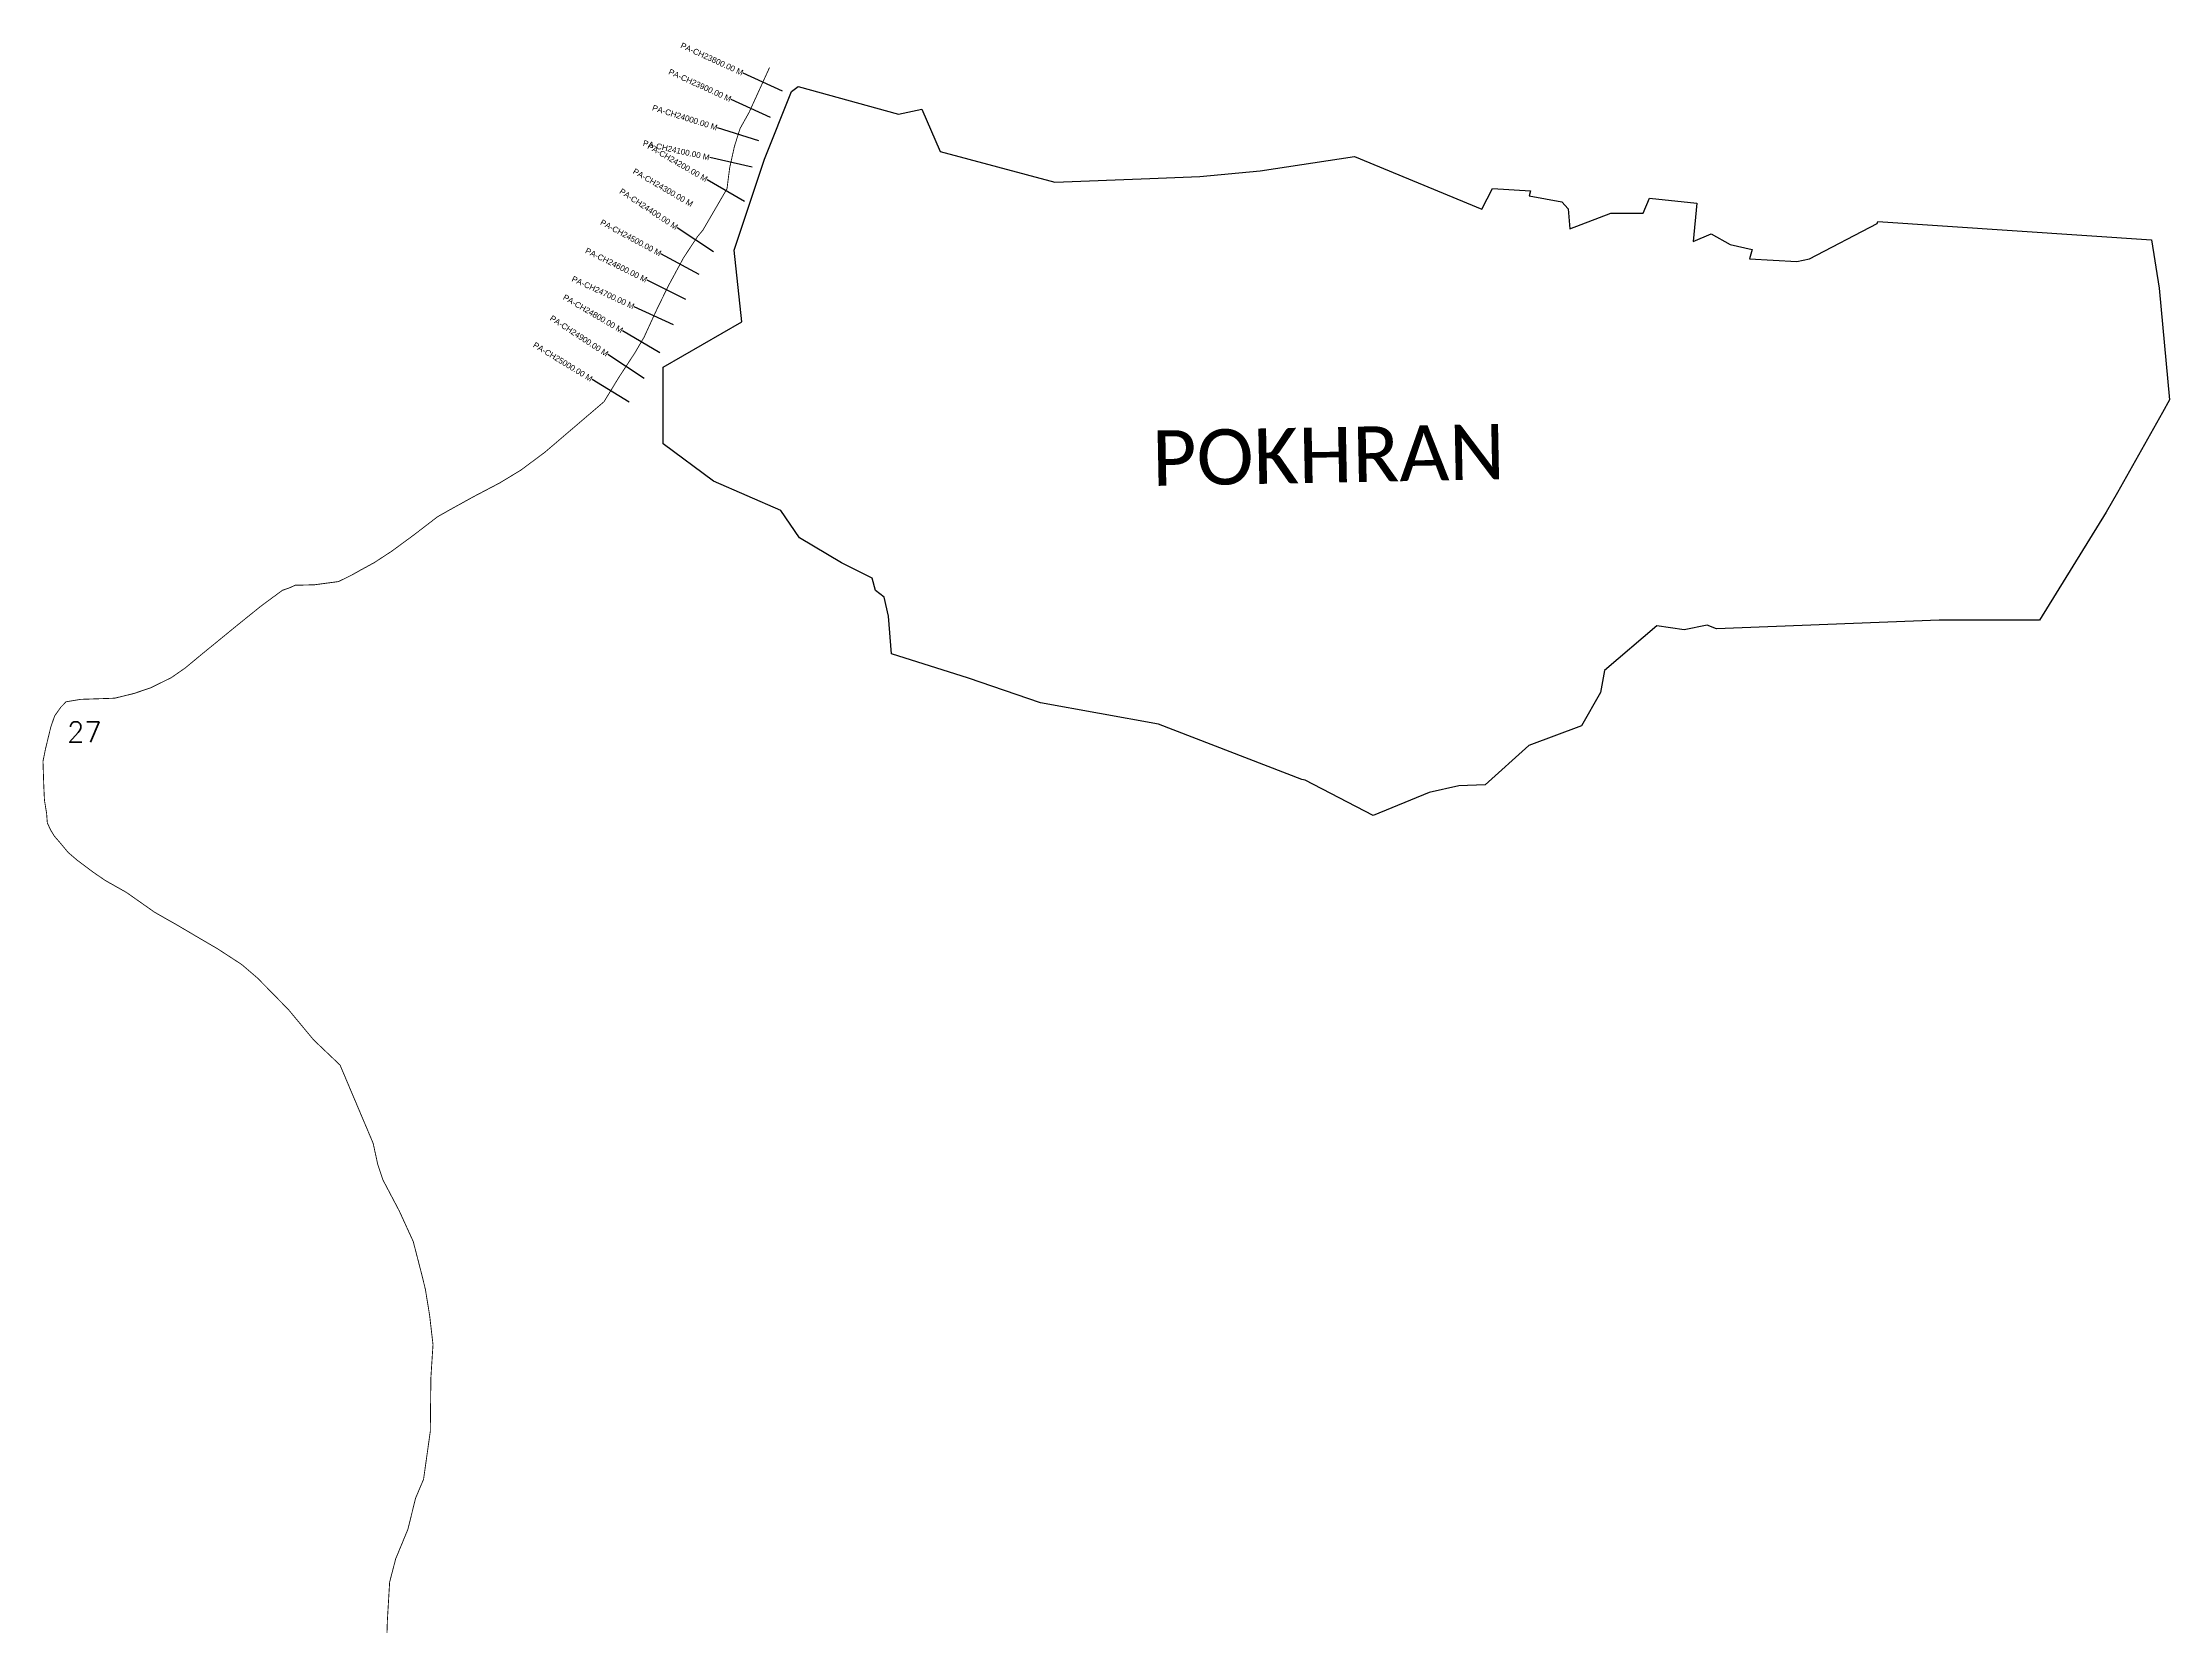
# Model space of a CAD drawing. Header units: metres. Extents: x 255498 to 262850, y 2202732 to 2208230.
import ezdxf
from ezdxf.enums import TextEntityAlignment as Align

# ---------------------------------------------------------------- set-up
doc = ezdxf.new("R2010")
doc.units = ezdxf.units.M
for name, color, linetype in [('CS', 134, 'Continuous'), ('CSMark', 6, 'Continuous'), ('NATURALLY PROTECTED', 3, 'Continuous'), ('VILLAGE NAME', 250, 'Continuous')]:
    doc.layers.add(name, color=color, linetype=linetype)
doc.styles.add('DynamicDimensions', font='arial.ttf')
doc.styles.get("Standard").update_dxf_attribs({"font": 'simplex.shx'})

msp = doc.modelspace()

# ---------------------------------------------------------------- linework, layer by layer
at = {"color": 6, "flags": 128}
msp.add_lwpolyline([(258110.3, 2208077.8), (258456.5, 2207982.6), (258537.5, 2207999.3), (258601, 2207853.3), (258997.5, 2207746.8), (259325.4, 2207759.7), (259498.1, 2207766.4), (259707.3, 2207786.7), (260032.8, 2207835.7), (260473.3, 2207654.3), (260510.5, 2207725), (260641.4, 2207716.9), (260637.5, 2207700.1), (260750.1, 2207679.6), (260771.6, 2207654.5), (260778, 2207586.3), (260919.1, 2207639.7), (261031.6, 2207640.3), (261052.9, 2207691.8), (261216.3, 2207675), (261204.1, 2207542.1), (261266.3, 2207569), (261332.3, 2207531.4), (261408.1, 2207514.9), (261398.4, 2207482.6), (261562.8, 2207472.7), (261606.1, 2207482.6), (261839.8, 2207604.1), (261842.8, 2207611), (262788.3, 2207547.5), (262814.5, 2207381), (262850.5, 2206995), (262826.2, 2206950.8), (262670.8, 2206674.1), (262631.7, 2206606.4), (262401.7, 2206233.3), (262054.3, 2206233.1), (261284.1, 2206203.9), (261252.3, 2206216.4), (261172.6, 2206200), (261078.1, 2206214.2), (260897.9, 2206059.6), (260883.7, 2205983.1), (260817.4, 2205868.2), (260635.3, 2205800.8), (260484.5, 2205664.9), (260393.5, 2205661.5), (260291.6, 2205638), (260097.9, 2205558.2), (259862.2, 2205681.1), (259850.6, 2205682.5), (259355.2, 2205874.4), (258947.3, 2205948), (258698.8, 2206033.3), (258432.2, 2206117.4), (258422.6, 2206247.2), (258407.5, 2206312.9), (258377.4, 2206335.9), (258366.1, 2206379.1), (258259.6, 2206431.4), (258114.8, 2206518.3), (258050.4, 2206612.7), (257817.6, 2206714.3), (257643.5, 2206842.9), (257643.5, 2207107.4), (257915.2, 2207265), (257889.2, 2207512.5), (257993.5, 2207826.7), (258086.7, 2208059.9), (258110.3, 2208077.8)], dxfattribs=at)
at = {"layer": 'CS'}
for p, q in [((258056, 2208061.6), (257919.5, 2208123.8)), ((258014.5, 2207970.6), (257878.1, 2208032.8)), ((257974.1, 2207889.6), (257831.1, 2207934.7)), ((257950.4, 2207799.2), (257804, 2207831.8)), ((257924.7, 2207679.8), (257795.1, 2207755.3)), ((257817.2, 2207506.7), (257692, 2207589.3)), ((257767.5, 2207427.7), (257635.5, 2207499)), ((257721.8, 2207341.9), (257587.3, 2207408.2)), ((257679.1, 2207253.7), (257542.9, 2207316.4)), ((257632.2, 2207157.1), (257502.8, 2207233)), ((257577.4, 2207069.2), (257451.9, 2207151.3)), ((257525.4, 2206986.6), (257397.4, 2207064.7))]:
    msp.add_line(p, q, dxfattribs=at)
at = {"layer": 'NATURALLY PROTECTED', "const_width": 3, "flags": 128}
msp.add_lwpolyline([(258010.8, 2208143.1), (257940.2, 2207988.2), (257909, 2207932.4), (257889.4, 2207870.3), (257873.1, 2207797), (257863.8, 2207724.2), (257780.2, 2207580.8), (257762.2, 2207559.5), (257713.9, 2207486.3), (257662.1, 2207390.5), (257623.3, 2207311.7), (257577.2, 2207211.5), (257545, 2207156.6), (257489.7, 2207072.1), (257438.7, 2206988.4), (257367.4, 2206927.5), (257233.6, 2206813.2), (257150.6, 2206751.6), (257078.3, 2206707.8), (256986.9, 2206659.8), (256900.1, 2206611.8), (256862.9, 2206590.6), (256781.1, 2206527.8), (256704, 2206471.2), (256644.2, 2206432.2), (256597.1, 2206406.5), (256567.6, 2206389.9), (256521.4, 2206366.9), (256437.3, 2206355.7), (256371.1, 2206354.1), (256349, 2206344.2), (256326.8, 2206336.6), (256253.1, 2206282.3), (256175.1, 2206219.4), (256116, 2206171.1), (256044, 2206112.3), (255990.9, 2206068.2), (255943, 2206035), (255873, 2206000.3), (255815.3, 2205980.6), (255747.4, 2205963.8), (255629.6, 2205959.8), (255579.1, 2205951.4), (255561, 2205932.8), (255539.6, 2205902.7), (255526.4, 2205864.9), (255508.1, 2205789.4), (255499.2, 2205746), (255502, 2205659.8), (255504.3, 2205611.3), (255511.6, 2205567), (255514.2, 2205533), (255525.5, 2205508.5), (255538.5, 2205487.1), (255555, 2205468.1), (255586.5, 2205430.4), (255617.8, 2205403.7), (255670.1, 2205364.4), (255714.5, 2205333.9), (255787.7, 2205292.6), (255884.9, 2205224.2), (255963.2, 2205179.7), (256051, 2205128), (256101.5, 2205098.6), (256185.5, 2205044), (256240.9, 2204996.6), (256297, 2204939.5), (256348.6, 2204886.6), (256434.9, 2204782.9), (256526.2, 2204695.9), (256640.5, 2204425.9), (256656.8, 2204351.5), (256673.9, 2204300.1), (256731.3, 2204191), (256779.3, 2204085.9), (256808.8, 2203971.4), (256821, 2203921.8), (256835.8, 2203831.2), (256847.5, 2203729.9), (256840.1, 2203614.3), (256838.2, 2203430.3), (256814.9, 2203264.6), (256787.2, 2203199), (256760.7, 2203091.6), (256718.4, 2202989.3), (256697.6, 2202909.2), (256689.8, 2202777.5), (256688.4, 2202733.2)], dxfattribs=at)

# ---------------------------------------------------------------- texts
at = {"insert": (255582.3, 2205881.6), "char_height": 70, "attachment_point": 1}
msp.add_mtext_dynamic_manual_height_columns('27', width=487.726, gutter_width=1, heights=[0], dxfattribs=at)
at = {"layer": 'CSMark', "style": 'DynamicDimensions'}
for s, rotation, p in [('PA-CH23800.00 M', 335.49158, (257918.6, 2208124.2)), ('PA-CH23900.00 M', 335.49158, (257877.1, 2208033.2)), ('PA-CH24000.00 M', 342.49968, (257830.1, 2207935)), ('PA-CH24100.00 M', 347.45812, (257803, 2207832)), ('PA-CH24200.00 M', 329.77079, (257794.3, 2207755.8)), ('PA-CH24300.00 M', 329.77079, (257743.9, 2207669.4)), ('PA-CH24400.00 M', 326.6087, (257691.1, 2207589.8)), ('PA-CH24500.00 M', 331.62599, (257634.6, 2207499.4)), ('PA-CH24600.00 M', 333.74871, (257586.4, 2207408.7)), ('PA-CH24700.00 M', 335.27327, (257542, 2207316.8)), ('PA-CH24800.00 M', 329.622, (257502, 2207233.5)), ('PA-CH24900.00 M', 326.82393, (257451, 2207151.8)), ('PA-CH25000.00 M', 328.6157, (257396.5, 2207065.2))]:
    msp.add_text(s, height=20, rotation=rotation, dxfattribs=at).set_placement(p, align=Align.MIDDLE_RIGHT)
at = {"layer": 'VILLAGE NAME', "insert": (259331, 2206888.6), "char_height": 191.456, "attachment_point": 1, "rotation": 1.10283}
msp.add_mtext_dynamic_manual_height_columns('{\\fCalibri|b0|i0|c0|p34;POKHRAN}', width=1279.793, gutter_width=957.3, heights=[0], dxfattribs=at)

doc.saveas('drawing.dxf')
